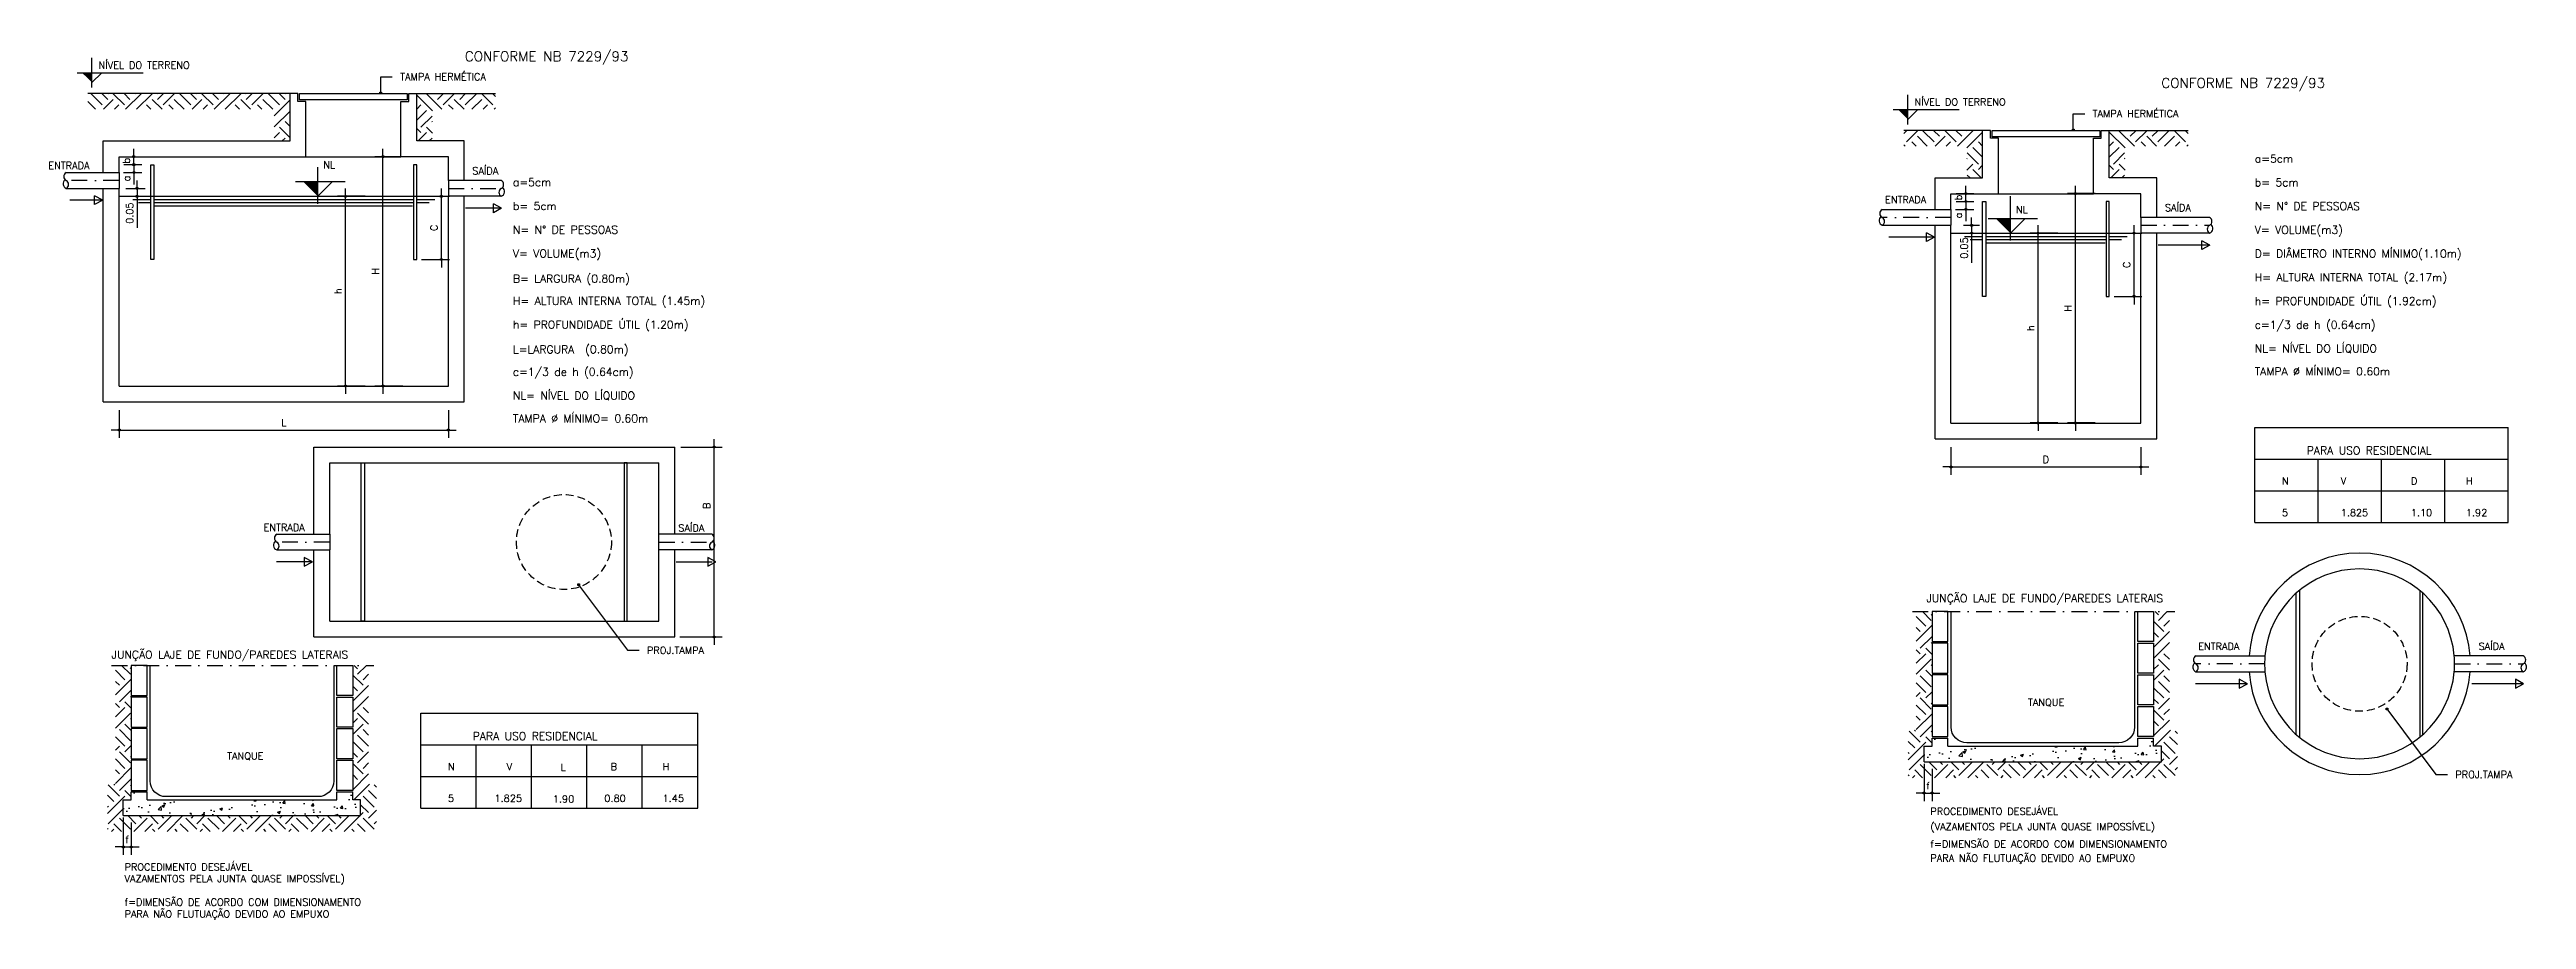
# Model space of a CAD drawing. Extents: x 181 to 3095, y 469 to 1019.
# Drawn here: x 181 to 1746, y 469 to 1019 of the extents above; entities that cross this region are included whole.
import ezdxf
from ezdxf.enums import TextEntityAlignment as Align

# ---------------------------------------------------------------- set-up
doc = ezdxf.new("R2010")
doc.units = 0
doc.header["$LTSCALE"] = 20
for name, pattern in [('ACAD_ISO02W100', [15, 12, -3]), ('DASHDOT', [1, 0.5, -0.25, 0, -0.25]), ('HIDDEN', [0.375, 0.25, -0.125])]:
    doc.linetypes.add(name, pattern=pattern)
doc.layers.get('0').update_dxf_attribs({"linetype": 'CONTINUOUS'})
doc.layers.get('DEFPOINTS').update_dxf_attribs({"linetype": 'CONTINUOUS'})
for name, color, linetype in [('COTA', 13, 'CONTINUOUS'), ('EIXOS', 252, 'DASHDOT'), ('ESPEC', 2, 'CONTINUOUS'), ('ESTRUT', 5, 'CONTINUOUS'), ('HACHURA', 13, 'CONTINUOUS'), ('LINHAS', 7, 'CONTINUOUS'), ('LINVISTA', 13, 'CONTINUOUS'), ('PROJECAO', 13, 'HIDDEN'), ('REG60-100', 7, 'CONTINUOUS'), ('VEGET', 3, 'CONTINUOUS')]:
    doc.layers.add(name, color=color, linetype=linetype)
doc.styles.add('REGUA100', font='simplex.shx')
doc.styles.add('REGUA60', font='simplex.shx')
doc.styles.add('REGUA80', font='simplex.shx')
doc.dimstyles.get("Standard").update_dxf_attribs({"dimtxt": 0.18, "dimasz": 0.18, "dimexe": 0.18, "dimexo": 0.0625, "dimgap": 0.09, "dimtad": 0, "dimtih": 1, "dimtoh": 1, "dimdec": 4, "dimzin": 0, "dimdsep": 46, "dimtxsty": 'Standard', "dimcen": 0.09, "dimadec": 0, "dimazin": 0, "dimtfac": 1, "dimtdec": 4, "dimtofl": 0, "dimtmove": 0, "dimatfit": 3, "dimfxl": 1, "dimtolj": 1, "dimtzin": 0, "dimarcsym": 0})

msp = doc.modelspace()

# ---------------------------------------------------------------- texts
at = {"layer": 'ESPEC', "style": 'REGUA60'}
for s, p in [('TAMPA HERMÉTICA', (402.368, 1001.979)), ('TAMPA HERMÉTICA', (1471.773, 978.65)), ('ENTRADA', (180.066, 945.876)), ('NL', (353.845, 946.334)), ('SAÍDA', (448.015, 942.498)), ('ENTRADA', (1340.597, 924.28)), ('NL', (1423.251, 918.004)), ('SAÍDA', (1517.42, 919.169)), ('SAÍDA', (578.186, 716.74)), ('ENTRADA', (316.036, 717.042)), ('ENTRADA', (1538.443, 641.948)), ('SAÍDA', (1715.612, 641.948)), ('PROJ.TAMPA ', (558.314, 639.406)), ('PROJ.TAMPA ', (1700.923, 560.875))]:
    msp.add_text(s, height=4.5, dxfattribs=at).set_placement(p, align=Align.MIDDLE_LEFT)
at = {"layer": 'REG60-100'}
for s, height, style, p in [('CONFORME NB 7229/93', 6.25, 'REGUA100', (443.218, 1011.782)), ('CONFORME NB 7229/93', 6.25, 'REGUA100', (1515.148, 994.93)), ('a=5cm', 5, 'REGUA80', (1574.214, 947.698)), ('a=5cm', 5, 'REGUA80', (473.626, 932.796)), ('b= 5cm', 5, 'REGUA80', (1574.214, 932.698)), ('b= 5cm', 5, 'REGUA80', (473.626, 917.796)), ('N= N%%D DE PESSOAS', 5, 'REGUA80', (473.626, 902.796)), ('V= VOLUME(m3)', 5, 'REGUA80', (1574.214, 902.698)), ('N= N%%D DE PESSOAS', 5, 'REGUA80', (1574.214, 917.698)), ('V= VOLUME(m3)', 5, 'REGUA80', (473.626, 887.796)), ('D= DIÂMETRO INTERNO MÍNIMO(1.10m)', 5, 'REGUA80', (1574.214, 887.698)), ('B= LARGURA (0.80m)', 5, 'REGUA80', (473.626, 871.859)), ('H= ALTURA INTERNA TOTAL (2.17m)', 5, 'REGUA80', (1574.214, 872.698)), ('H= ALTURA INTERNA TOTAL (1.45m)', 5, 'REGUA80', (473.626, 857.796)), ('h= PROFUNDIDADE ÚTIL (1.92cm)', 5, 'REGUA80', (1574.214, 857.698)), ('h= PROFUNDIDADE ÚTIL (1.20m)', 5, 'REGUA80', (473.626, 842.796)), ('c=1/3 de h (0.64cm)', 5, 'REGUA80', (1574.214, 842.698)), ('L=LARGURA  (0.80m)', 5, 'REGUA80', (473.626, 827.126)), ('NL= NÍVEL DO LÍQUIDO', 5, 'REGUA80', (1574.214, 827.698)), ('c=1/3 de h (0.64cm)', 5, 'REGUA80', (473.626, 812.93)), ('TAMPA %%c MÍNIMO= 0.60m', 5, 'REGUA80', (1574.214, 813.258)), ('NL= NÍVEL DO LÍQUIDO', 5, 'REGUA80', (473.626, 797.93)), ('TAMPA %%c MÍNIMO= 0.60m', 5, 'REGUA80', (473.626, 783.49)), ('PARA USO RESIDENCIAL', 5, 'REGUA80', (1607.053, 763.22)), ('N', 4.5, 'REGUA60', (1591.389, 744.19)), ('V', 4.5, 'REGUA60', (1628.51, 744.19)), ('D', 4.5, 'REGUA60', (1672.807, 744.19)), ('H', 4.5, 'REGUA60', (1707.599, 744.19)), ('5', 4.5, 'REGUA60', (1591.389, 724.19)), ('1.825', 4.5, 'REGUA60', (1628.51, 724.19)), ('1.10', 4.5, 'REGUA60', (1672.807, 724.19)), ('1.92', 4.5, 'REGUA60', (1707.599, 724.19)), ('JUNÇÃO LAJE DE FUNDO/PAREDES LATERAIS', 5, 'REGUA80', (1366.678, 669.814)), ('JUNÇÃO LAJE DE FUNDO/PAREDES LATERAIS', 5, 'REGUA80', (220.022, 634.142)), ('TANQUE', 4.5, 'REGUA60', (1430.909, 604.306)), ('PARA USO RESIDENCIAL', 5, 'REGUA80', (448.223, 582.631)), ('TANQUE', 4.5, 'REGUA60', (293.042, 570.311)), ('N', 4.5, 'REGUA60', (432.558, 563.601)), ('V', 4.5, 'REGUA60', (469.679, 563.601)), ('L', 4.5, 'REGUA60', (503.82, 563.15)), ('B', 4.5, 'REGUA60', (535.452, 563.601)), ('H', 4.5, 'REGUA60', (568.179, 563.601)), ('5', 4.5, 'REGUA60', (432.558, 543.601)), ('1.825', 4.5, 'REGUA60', (462.005, 543.601)), ('0.80', 4.5, 'REGUA60', (531.39, 543.601)), ('1.45', 4.5, 'REGUA60', (568.179, 543.601)), ('1.90', 4.5, 'REGUA60', (498.854, 543.15)), ('PROCEDIMENTO DESEJÁVEL', 4.5, 'REGUA60', (1369.233, 535.307)), ('f=DIMENSÃO DE ACORDO COM DIMENSIONAMENTO ', 4.5, 'REGUA60', (1369.233, 514.746)), ('(VAZAMENTOS PELA JUNTA QUASE IMPOSSÍVEL)', 4.5, 'REGUA60', (1369.233, 525.629)), ('PROCEDIMENTO DESEJÁVEL', 4.5, 'REGUA60', (228.208, 500.213)), ('PARA NÃO FLUTUAÇÃO DEVIDO AO EMPUXO', 4.5, 'REGUA60', (1369.233, 505.759)), ('VAZAMENTOS PELA JUNTA QUASE IMPOSSÍVEL)', 4.5, 'REGUA60', (228.208, 492.773)), ('f=DIMENSÃO DE ACORDO COM DIMENSIONAMENTO ', 4.5, 'REGUA60', (228.208, 477.952)), ('PARA NÃO FLUTUAÇÃO DEVIDO AO EMPUXO', 4.5, 'REGUA60', (228.208, 470.513))]:
    msp.add_text(s, height=height, dxfattribs=dict(at, style=style)).set_placement(p)

# ---------------------------------------------------------------- blocks, each defined once
blk = doc.blocks.new('COTAPT')
at = {"color": 0, "linetype": 'ByBlock'}
blk.add_line((0, 0), (200, 0), dxfattribs=at)
at = {"color": 6, "linetype": 'ByBlock'}
blk.add_lwpolyline([(-20, 20), (20, 20), (20, -20), (-20, -20)], close=True, dxfattribs=at)
blk = doc.blocks.new('*D14')
at = {"color": 0, "linetype": 'ByBlock'}
for p, q in [((229.2, 859), (229.2, 841.5)), ((229.2, 846.5), (437.1, 846.5)), ((437.2, 859), (437.2, 841.5))]:
    blk.add_line(p, q, dxfattribs=at)
at = {"layer": 'DEFPOINTS', "color": 0, "linetype": 'ByBlock'}
for p in [(229.2, 866.5), (437.2, 866.5), (437.2, 846.5)]:
    blk.add_point(p, dxfattribs=at)
at = {"color": 0, "linetype": 'ByBlock', "xscale": 0.025, "yscale": 0.025, "zscale": 0.025, "rotation": 180}
blk.add_blockref('COTAPT', (229.2, 846.5), dxfattribs=at)
at = {"color": 0, "linetype": 'ByBlock', "xscale": 0.025, "yscale": 0.025, "zscale": 0.025}
blk.add_blockref('COTAPT', (437.2, 846.5), dxfattribs=at)
at = {"color": 2, "linetype": 'ByBlock', "insert": (333.2, 851.2), "char_height": 4.5, "attachment_point": 5, "style": 'REGUA60'}
blk.add_mtext('\\A1;L', dxfattribs=at)
blk = doc.blocks.new('*D13')
at = {"color": 0, "linetype": 'ByBlock'}
for p, q in [((408.3, 1019.3), (390.8, 1019.3)), ((395.8, 874.3), (395.8, 1019.2)), ((408.3, 874.3), (390.8, 874.3))]:
    blk.add_line(p, q, dxfattribs=at)
at = {"layer": 'DEFPOINTS', "color": 0, "linetype": 'ByBlock'}
for p in [(395.8, 1019.3), (415.8, 1019.3), (415.8, 874.3)]:
    blk.add_point(p, dxfattribs=at)
at = {"color": 0, "linetype": 'ByBlock', "xscale": 0.025, "yscale": 0.025, "zscale": 0.025}
for p, rotation in [((395.8, 1019.3), 90), ((395.8, 874.3), 270)]:
    blk.add_blockref('COTAPT', p, dxfattribs=dict(at, rotation=rotation))
at = {"color": 2, "linetype": 'ByBlock', "insert": (391.1, 946.8), "char_height": 4.5, "attachment_point": 5, "rotation": 90, "style": 'REGUA60'}
blk.add_mtext('\\A1;H', dxfattribs=at)
blk = doc.blocks.new('*D12')
at = {"color": 0, "linetype": 'ByBlock'}
for p, q in [((384.7, 994.3), (367.2, 994.3)), ((372.2, 874.3), (372.2, 994.2)), ((384.7, 874.3), (367.2, 874.3))]:
    blk.add_line(p, q, dxfattribs=at)
at = {"layer": 'DEFPOINTS', "color": 0, "linetype": 'ByBlock'}
for p in [(372.2, 994.3), (392.2, 994.3), (392.2, 874.3)]:
    blk.add_point(p, dxfattribs=at)
at = {"color": 0, "linetype": 'ByBlock', "xscale": 0.025, "yscale": 0.025, "zscale": 0.025}
for p, rotation in [((372.2, 994.3), 90), ((372.2, 874.3), 270)]:
    blk.add_blockref('COTAPT', p, dxfattribs=dict(at, rotation=rotation))
at = {"color": 2, "linetype": 'ByBlock', "insert": (367.5, 934.3), "char_height": 4.5, "attachment_point": 5, "rotation": 90, "style": 'REGUA60'}
blk.add_mtext('\\A1;h', dxfattribs=at)
blk = doc.blocks.new('*D11')
at = {"color": 0, "linetype": 'ByBlock'}
for p, q in [((229.4, 999.3), (241.5, 999.3)), ((236.5, 999.2), (236.5, 994.3)), ((236.5, 994.3), (236.5, 974.3)), ((237.1, 994.3), (241.5, 994.3))]:
    blk.add_line(p, q, dxfattribs=at)
at = {"layer": 'DEFPOINTS', "color": 0, "linetype": 'ByBlock'}
for p in [(221.9, 999.3), (229.6, 994.3), (236.5, 999.3)]:
    blk.add_point(p, dxfattribs=at)
at = {"color": 0, "linetype": 'ByBlock', "xscale": 0.025, "yscale": 0.025, "zscale": 0.025}
for p, rotation in [((236.5, 999.3), 90), ((236.5, 994.3), 270)]:
    blk.add_blockref('COTAPT', p, dxfattribs=dict(at, rotation=rotation))
at = {"color": 2, "linetype": 'ByBlock', "insert": (231.8, 983.6), "char_height": 4.5, "attachment_point": 5, "rotation": 90, "style": 'REGUA60'}
blk.add_mtext('\\A1;0.05', dxfattribs=at)
blk = doc.blocks.new('*D10')
at = {"color": 0, "linetype": 'ByBlock'}
for p, q in [((420.3, 994.3), (437.8, 994.3)), ((432.8, 954.3), (432.8, 994.2)), ((420.3, 954.3), (437.8, 954.3))]:
    blk.add_line(p, q, dxfattribs=at)
at = {"layer": 'DEFPOINTS', "color": 0, "linetype": 'ByBlock'}
for p in [(412.8, 994.3), (432.8, 994.3), (412.8, 954.3)]:
    blk.add_point(p, dxfattribs=at)
at = {"color": 0, "linetype": 'ByBlock', "xscale": 0.025, "yscale": 0.025, "zscale": 0.025}
for p, rotation in [((432.8, 994.3), 90), ((432.8, 954.3), 270)]:
    blk.add_blockref('COTAPT', p, dxfattribs=dict(at, rotation=rotation))
at = {"color": 2, "linetype": 'ByBlock', "insert": (428.1, 974.3), "char_height": 4.5, "attachment_point": 5, "rotation": 90, "style": 'REGUA60'}
blk.add_mtext('\\A1;C', dxfattribs=at)
blk = doc.blocks.new('NIVELCR')
at = {"linetype": 'ByBlock'}
for p, q in [((-3.75, 2.5), (12.92, 2.5)), ((0, -1.25), (0, 6.25)), ((0, 0), (2.5, 2.5))]:
    blk.add_line(p, q, dxfattribs=at)
blk.add_solid([(-2.5, 2.5), (0, 0), (0, 2.5)], dxfattribs=at)
at = {"color": 0, "linetype": 'ByBlock', "style": 'REGUA60', "width": 1.4}
blk.add_attdef('COTANIVEL', (1.66, 3.51), '', height=1.5, dxfattribs=at)
blk = doc.blocks.new('INDPONTO')
at = {"color": 4, "linetype": 'ByBlock'}
blk.add_lwpolyline([(-0.2, 0.2), (0.2, 0.2), (0.2, -0.2), (-0.2, -0.2)], close=True, dxfattribs=at)
blk = doc.blocks.new('*D15')
at = {"color": 0, "linetype": 'ByBlock'}
for p, q in [((227.4, 539.4), (227.4, 515.9)), ((232.4, 536.3), (232.4, 515.9)), ((227.4, 520.9), (232.4, 520.9))]:
    blk.add_line(p, q, dxfattribs=at)
at = {"layer": 'DEFPOINTS', "color": 0, "linetype": 'ByBlock'}
for p in [(227.4, 546.9), (232.4, 543.8), (232.4, 520.9)]:
    blk.add_point(p, dxfattribs=at)
at = {"color": 0, "linetype": 'ByBlock', "xscale": 0.025, "yscale": 0.025, "zscale": 0.025, "rotation": 180}
blk.add_blockref('COTAPT', (227.4, 520.9), dxfattribs=at)
at = {"color": 0, "linetype": 'ByBlock', "xscale": 0.025, "yscale": 0.025, "zscale": 0.025}
blk.add_blockref('COTAPT', (232.4, 520.9), dxfattribs=at)
at = {"color": 2, "linetype": 'ByBlock', "insert": (229.9, 525.6), "char_height": 4.5, "attachment_point": 5, "style": 'REGUA60'}
blk.add_mtext('\\A1;f', dxfattribs=at)
blk = doc.blocks.new('*D16')
at = {"color": 0, "linetype": 'ByBlock'}
for p, q in [((451, 798.2), (477.1, 798.2)), ((472.1, 678.2), (472.1, 798.1)), ((450.4, 678.2), (477.1, 678.2))]:
    blk.add_line(p, q, dxfattribs=at)
at = {"layer": 'DEFPOINTS', "color": 0, "linetype": 'ByBlock'}
for p in [(443.5, 798.2), (472.1, 798.2), (442.9, 678.2)]:
    blk.add_point(p, dxfattribs=at)
at = {"color": 0, "linetype": 'ByBlock', "xscale": 0.025, "yscale": 0.025, "zscale": 0.025}
for p, rotation in [((472.1, 798.2), 90), ((472.1, 678.2), 270)]:
    blk.add_blockref('COTAPT', p, dxfattribs=dict(at, rotation=rotation))
at = {"color": 2, "linetype": 'ByBlock', "insert": (467.4, 761.1), "char_height": 4.5, "attachment_point": 5, "rotation": 90, "style": 'REGUA60'}
blk.add_mtext('\\A1;B', dxfattribs=at)
blk = doc.blocks.new('*D17')
at = {"color": 0, "linetype": 'ByBlock'}
for p, q in [((230.8, 1009.3), (242.3, 1009.3)), ((231, 1014.3), (242.3, 1014.3)), ((237.3, 1014.2), (237.3, 1009.3)), ((237.3, 1009.3), (237.3, 1001.8))]:
    blk.add_line(p, q, dxfattribs=at)
at = {"layer": 'DEFPOINTS', "color": 0, "linetype": 'ByBlock'}
for p in [(223.3, 1009.3), (223.5, 1014.3), (237.3, 1014.3)]:
    blk.add_point(p, dxfattribs=at)
at = {"color": 0, "linetype": 'ByBlock', "xscale": 0.025, "yscale": 0.025, "zscale": 0.025}
for p, rotation in [((237.3, 1014.3), 90), ((237.3, 1009.3), 270)]:
    blk.add_blockref('COTAPT', p, dxfattribs=dict(at, rotation=rotation))
at = {"color": 2, "linetype": 'ByBlock', "insert": (232.6, 1005.5), "char_height": 4.5, "attachment_point": 5, "rotation": 90, "style": 'REGUA60'}
blk.add_mtext('\\A1;a', dxfattribs=at)
blk = doc.blocks.new('*D18')
at = {"color": 0, "linetype": 'ByBlock'}
for p, q in [((226.9, 1019.3), (238.1, 1019.3)), ((233.1, 1014.3), (233.1, 1019.2)), ((226.9, 1014.3), (238.1, 1014.3))]:
    blk.add_line(p, q, dxfattribs=at)
at = {"layer": 'DEFPOINTS', "color": 0, "linetype": 'ByBlock'}
for p in [(219.4, 1019.3), (233.1, 1019.3), (219.4, 1014.3)]:
    blk.add_point(p, dxfattribs=at)
at = {"color": 0, "linetype": 'ByBlock', "xscale": 0.025, "yscale": 0.025, "zscale": 0.025}
for p, rotation in [((233.1, 1019.3), 90), ((233.1, 1014.3), 270)]:
    blk.add_blockref('COTAPT', p, dxfattribs=dict(at, rotation=rotation))
at = {"color": 2, "linetype": 'ByBlock', "insert": (228.4, 1016.8), "char_height": 4.5, "attachment_point": 5, "rotation": 90, "style": 'REGUA60'}
blk.add_mtext('\\A1;b', dxfattribs=at)
blk = doc.blocks.new('*D3')
at = {"color": 0, "linetype": 'ByBlock'}
for p, q in [((1484.1, 1024.1), (1501.6, 1024.1)), ((1496.6, 984.1), (1496.6, 1024)), ((1484.1, 984.1), (1501.6, 984.1))]:
    blk.add_line(p, q, dxfattribs=at)
at = {"layer": 'DEFPOINTS', "color": 0, "linetype": 'ByBlock'}
for p in [(1476.6, 1024.1), (1496.6, 1024.1), (1476.6, 984.1)]:
    blk.add_point(p, dxfattribs=at)
at = {"color": 0, "linetype": 'ByBlock', "xscale": 0.025, "yscale": 0.025, "zscale": 0.025}
for p, rotation in [((1496.6, 1024.1), 90), ((1496.6, 984.1), 270)]:
    blk.add_blockref('COTAPT', p, dxfattribs=dict(at, rotation=rotation))
at = {"color": 2, "linetype": 'ByBlock', "insert": (1491.9, 1004.1), "char_height": 4.5, "attachment_point": 5, "rotation": 90, "style": 'REGUA60'}
blk.add_mtext('\\A1;C', dxfattribs=at)
blk = doc.blocks.new('*D4')
at = {"color": 0, "linetype": 'ByBlock'}
for p, q in [((1383, 1039.1), (1394.5, 1039.1)), ((1383.3, 1044.1), (1394.5, 1044.1)), ((1389.5, 1044), (1389.5, 1039.1)), ((1389.5, 1039.1), (1389.5, 1031.6))]:
    blk.add_line(p, q, dxfattribs=at)
at = {"layer": 'DEFPOINTS', "color": 0, "linetype": 'ByBlock'}
for p in [(1375.5, 1039.1), (1375.8, 1044.1), (1389.5, 1044.1)]:
    blk.add_point(p, dxfattribs=at)
at = {"color": 0, "linetype": 'ByBlock', "xscale": 0.025, "yscale": 0.025, "zscale": 0.025}
for p, rotation in [((1389.5, 1044.1), 90), ((1389.5, 1039.1), 270)]:
    blk.add_blockref('COTAPT', p, dxfattribs=dict(at, rotation=rotation))
at = {"color": 2, "linetype": 'ByBlock', "insert": (1384.8, 1035.3), "char_height": 4.5, "attachment_point": 5, "rotation": 90, "style": 'REGUA60'}
blk.add_mtext('\\A1;a', dxfattribs=at)
blk = doc.blocks.new('*D5')
at = {"color": 0, "linetype": 'ByBlock'}
for p, q in [((1378.7, 1049.1), (1389.9, 1049.1)), ((1384.9, 1044.1), (1384.9, 1049)), ((1378.7, 1044.1), (1389.9, 1044.1))]:
    blk.add_line(p, q, dxfattribs=at)
at = {"layer": 'DEFPOINTS', "color": 0, "linetype": 'ByBlock'}
for p in [(1371.2, 1049.1), (1384.9, 1049.1), (1371.2, 1044.1)]:
    blk.add_point(p, dxfattribs=at)
at = {"color": 0, "linetype": 'ByBlock', "xscale": 0.025, "yscale": 0.025, "zscale": 0.025}
for p, rotation in [((1384.9, 1049.1), 90), ((1384.9, 1044.1), 270)]:
    blk.add_blockref('COTAPT', p, dxfattribs=dict(at, rotation=rotation))
at = {"color": 2, "linetype": 'ByBlock', "insert": (1380.2, 1046.6), "char_height": 4.5, "attachment_point": 5, "rotation": 90, "style": 'REGUA60'}
blk.add_mtext('\\A1;b', dxfattribs=at)
blk = doc.blocks.new('*D6')
at = {"color": 0, "linetype": 'ByBlock'}
for p, q in [((1384.6, 1029.1), (1394.8, 1029.1)), ((1389.8, 1029), (1389.8, 1024.1)), ((1389.8, 1024.1), (1389.8, 1005.4)), ((1392.3, 1024.1), (1394.8, 1024.1))]:
    blk.add_line(p, q, dxfattribs=at)
at = {"layer": 'DEFPOINTS', "color": 0, "linetype": 'ByBlock'}
for p in [(1377.1, 1029.1), (1384.8, 1024.1), (1389.8, 1029.1)]:
    blk.add_point(p, dxfattribs=at)
at = {"color": 0, "linetype": 'ByBlock', "xscale": 0.025, "yscale": 0.025, "zscale": 0.025}
for p, rotation in [((1389.8, 1029.1), 90), ((1389.8, 1024.1), 270)]:
    blk.add_blockref('COTAPT', p, dxfattribs=dict(at, rotation=rotation))
at = {"color": 2, "linetype": 'ByBlock', "insert": (1385.1, 1014.7), "char_height": 4.5, "attachment_point": 5, "rotation": 90, "style": 'REGUA60'}
blk.add_mtext('\\A1;0.05', dxfattribs=at)
blk = doc.blocks.new('*D7')
at = {"color": 0, "linetype": 'ByBlock'}
for p, q in [((1448.5, 1024.1), (1431, 1024.1)), ((1436, 904.1), (1436, 1024)), ((1448.5, 904.1), (1431, 904.1))]:
    blk.add_line(p, q, dxfattribs=at)
at = {"layer": 'DEFPOINTS', "color": 0, "linetype": 'ByBlock'}
for p in [(1436, 1024.1), (1456, 1024.1), (1456, 904.1)]:
    blk.add_point(p, dxfattribs=at)
at = {"color": 0, "linetype": 'ByBlock', "xscale": 0.025, "yscale": 0.025, "zscale": 0.025}
for p, rotation in [((1436, 1024.1), 90), ((1436, 904.1), 270)]:
    blk.add_blockref('COTAPT', p, dxfattribs=dict(at, rotation=rotation))
at = {"color": 2, "linetype": 'ByBlock', "insert": (1431.3, 964.1), "char_height": 4.5, "attachment_point": 5, "rotation": 90, "style": 'REGUA60'}
blk.add_mtext('\\A1;h', dxfattribs=at)
blk = doc.blocks.new('*D8')
at = {"color": 0, "linetype": 'ByBlock'}
for p, q in [((1472.1, 1049.1), (1454.6, 1049.1)), ((1459.6, 904.1), (1459.6, 1049)), ((1472.1, 904.1), (1454.6, 904.1))]:
    blk.add_line(p, q, dxfattribs=at)
at = {"layer": 'DEFPOINTS', "color": 0, "linetype": 'ByBlock'}
for p in [(1459.6, 1049.1), (1479.6, 1049.1), (1479.6, 904.1)]:
    blk.add_point(p, dxfattribs=at)
at = {"color": 0, "linetype": 'ByBlock', "xscale": 0.025, "yscale": 0.025, "zscale": 0.025}
for p, rotation in [((1459.6, 1049.1), 90), ((1459.6, 904.1), 270)]:
    blk.add_blockref('COTAPT', p, dxfattribs=dict(at, rotation=rotation))
at = {"color": 2, "linetype": 'ByBlock', "insert": (1454.9, 976.6), "char_height": 4.5, "attachment_point": 5, "rotation": 90, "style": 'REGUA60'}
blk.add_mtext('\\A1;H', dxfattribs=at)
blk = doc.blocks.new('*D9')
at = {"color": 0, "linetype": 'ByBlock'}
for p, q in [((1380.9, 888.8), (1380.9, 871.3)), ((1500.9, 888.8), (1500.9, 871.3)), ((1381, 876.3), (1500.9, 876.3))]:
    blk.add_line(p, q, dxfattribs=at)
at = {"layer": 'DEFPOINTS', "color": 0, "linetype": 'ByBlock'}
for p in [(1380.9, 896.3), (1500.9, 896.3), (1500.9, 876.3)]:
    blk.add_point(p, dxfattribs=at)
at = {"color": 0, "linetype": 'ByBlock', "xscale": 0.025, "yscale": 0.025, "zscale": 0.025, "rotation": 180}
blk.add_blockref('COTAPT', (1380.9, 876.3), dxfattribs=at)
at = {"color": 0, "linetype": 'ByBlock', "xscale": 0.025, "yscale": 0.025, "zscale": 0.025}
blk.add_blockref('COTAPT', (1500.9, 876.3), dxfattribs=at)
at = {"color": 2, "linetype": 'ByBlock', "insert": (1440.9, 881), "char_height": 4.5, "attachment_point": 5, "style": 'REGUA60'}
blk.add_mtext('\\A1;D', dxfattribs=at)
blk = doc.blocks.new('*D19')
at = {"color": 0, "linetype": 'ByBlock'}
for p, q in [((227.4, 539.4), (227.4, 515.9)), ((232.4, 536.3), (232.4, 515.9)), ((227.4, 520.9), (232.4, 520.9))]:
    blk.add_line(p, q, dxfattribs=at)
at = {"layer": 'DEFPOINTS', "color": 0, "linetype": 'ByBlock'}
for p in [(227.4, 546.9), (232.4, 543.8), (232.4, 520.9)]:
    blk.add_point(p, dxfattribs=at)
at = {"color": 0, "linetype": 'ByBlock', "xscale": 0.025, "yscale": 0.025, "zscale": 0.025, "rotation": 180}
blk.add_blockref('COTAPT', (227.4, 520.9), dxfattribs=at)
at = {"color": 0, "linetype": 'ByBlock', "xscale": 0.025, "yscale": 0.025, "zscale": 0.025}
blk.add_blockref('COTAPT', (232.4, 520.9), dxfattribs=at)
at = {"color": 2, "linetype": 'ByBlock', "insert": (229.9, 525.6), "char_height": 4.5, "attachment_point": 5, "style": 'REGUA60'}
blk.add_mtext('\\A1;f', dxfattribs=at)

# ---------------------------------------------------------------- dimensions: what is measured, and where the dimension line sits
at = {"layer": 'COTA'}
for base, p1, p2, angle, text, picture, middle, set_off in [((234.113, 951.404), (220.341, 946.404), (220.341, 951.404), 90, 'b', '*D18', (234.113, 948.904), (0.964, -67.848)), ((234.113, 946.404), (220.116, 941.404), (220.341, 946.404), 90, 'a', '*D17', (234.113, 937.643), (-3.142, -67.848)), ((236.208, 931.404), (229.258, 926.404), (221.583, 931.404), 90, '0.05', '*D11', (236.208, 915.766), (-0.323, -67.848)), ((1391.688, 923.074), (1377.691, 918.074), (1377.916, 923.074), 90, 'a', '*D4', (1391.688, 914.314), (2.143, -120.988)), ((1391.688, 928.074), (1377.916, 923.074), (1377.916, 928.074), 90, 'b', '*D5', (1391.688, 925.574), (6.758, -120.988)), ((1395.332, 908.074), (1390.257, 903.074), (1382.582, 908.074), 90, '0.05', '*D6', (1395.332, 893.742), (5.482, -120.988)), ((600.84, 767.843), (571.64, 647.843), (572.161, 767.843), 270, 'B', '*D16', (600.84, 730.799), (128.69, -30.315))]:
    dim = msp.add_linear_dim(base=base, p1=p1, p2=p2, angle=angle, text=text, dimstyle='Standard', override={"dimscale": 2.5, "dimtxt": 1.8, "dimasz": 0.01, "dimexe": 2, "dimexo": 3, "dimgap": 0.98, "dimtad": 1, "dimtih": 0, "dimtoh": 0, "dimdec": 2, "dimrnd": 0.5, "dimzin": 8, "dimlunit": 6, "dimtxsty": 'REGUA60', "dimblk": 'COTAPT', "dimcen": 4, "dimdle": 4, "dimclrt": 2, "dimaunit": 1}, dxfattribs=at)
    dim.commit()
    dim.dimension.update_dxf_attribs({"geometry": picture, "text_midpoint": middle, "dimtype": 160, "insert": set_off})
for base, p1, p2, text, picture, middle, set_off in [((391.494, 951.404), (411.494, 806.404), (411.494, 951.404), 'H', '*D13', (386.794, 878.904), (-4.338, -67.848)), ((367.892, 926.404), (387.892, 806.404), (387.892, 926.404), 'h', '*D12', (363.192, 866.404), (-4.338, -67.848)), ((428.456, 926.404), (408.456, 886.404), (408.456, 926.404), 'C', '*D10', (423.756, 906.404), (-4.338, -67.848)), ((1460.899, 928.074), (1480.899, 783.074), (1480.899, 928.074), 'H', '*D8', (1456.199, 855.574), (1.287, -120.988)), ((1437.297, 903.074), (1457.297, 783.074), (1457.297, 903.074), 'h', '*D7', (1432.597, 843.074), (1.287, -120.988)), ((1497.862, 903.074), (1477.862, 863.074), (1477.862, 903.074), 'C', '*D3', (1493.162, 883.074), (1.287, -120.988))]:
    dim = msp.add_linear_dim(base=base, p1=p1, p2=p2, angle=90, text=text, dimstyle='Standard', override={"dimscale": 2.5, "dimtxt": 1.8, "dimasz": 0.01, "dimexe": 2, "dimexo": 3, "dimgap": 0.98, "dimtad": 1, "dimtih": 0, "dimtoh": 0, "dimdec": 2, "dimrnd": 0.5, "dimzin": 8, "dimlunit": 6, "dimtxsty": 'REGUA60', "dimblk": 'COTAPT', "dimcen": 4, "dimdle": 4, "dimclrt": 2, "dimaunit": 1}, dxfattribs=at)
    dim.commit()
    dim.dimension.update_dxf_attribs({"geometry": picture, "text_midpoint": middle, "insert": set_off})
for base, p1, p2, text, picture, middle, set_off in [((432.814, 778.605), (224.814, 798.605), (432.814, 798.605), 'L', '*D14', (328.814, 783.305), (-4.338, -67.848)), ((1502.22, 755.276), (1382.22, 775.276), (1502.22, 775.276), 'D', '*D9', (1442.22, 759.976), (1.287, -120.988))]:
    dim = msp.add_linear_dim(base=base, p1=p1, p2=p2, text=text, dimstyle='Standard', override={"dimscale": 2.5, "dimtxt": 1.8, "dimasz": 0.01, "dimexe": 2, "dimexo": 3, "dimgap": 0.98, "dimtad": 1, "dimtih": 0, "dimtoh": 0, "dimdec": 2, "dimrnd": 0.5, "dimzin": 8, "dimlunit": 6, "dimtxsty": 'REGUA60', "dimblk": 'COTAPT', "dimcen": 4, "dimdle": 4, "dimclrt": 2, "dimaunit": 1}, dxfattribs=at)
    dim.commit()
    dim.dimension.update_dxf_attribs({"geometry": picture, "text_midpoint": middle, "insert": set_off})
for base, p1, p2, picture, middle, set_off in [((1370.286, 549.093), (1365.286, 575.079), (1370.286, 571.992), '*D19', (1367.786, 549.093), (1137.867, 28.221)), ((232.419, 515.097), (227.419, 541.084), (232.419, 537.996), '*D15', (229.919, 515.097), (0, -5.774))]:
    dim = msp.add_linear_dim(base=base, p1=p1, p2=p2, text='f', dimstyle='Standard', override={"dimscale": 2.5, "dimtxt": 1.8, "dimasz": 0.01, "dimexe": 2, "dimexo": 3, "dimgap": 0.98, "dimtad": 1, "dimtih": 0, "dimtoh": 0, "dimdec": 2, "dimrnd": 0.5, "dimzin": 8, "dimlunit": 6, "dimtxsty": 'REGUA60', "dimblk": 'COTAPT', "dimcen": 4, "dimdle": 4, "dimclrt": 2, "dimaunit": 1}, dxfattribs=at)
    dim.commit()
    dim.dimension.update_dxf_attribs({"geometry": picture, "text_midpoint": middle, "dimtype": 160, "insert": set_off})

# ---------------------------------------------------------------- hatches: boundary and pattern name
at = {"layer": 'HACHURA'}
h = msp.add_hatch(dxfattribs=at)
h.set_pattern_fill('SOLO2', color=256, scale=35, style=0)
h.set_pattern_definition([(45, (-905.88, -69.348), (7, 21), [19.799, -19.799]), (45, (-902.38, -72.848), (7, 21), [19.799, -19.799]), (315, (-898.88, -72.848), (21, 7), [9.8995, -9.8995]), (315, (-895.38, -69.348), (21, 7), [9.8995, -9.8995]), (315, (-891.88, -65.848), (21, 7), [9.8995, -9.8995]), (315, (-888.38, -62.348), (21, 7), [9.8995, -9.8995])])
h.paths.add_polyline_path([(204.954, 991.404), (204.954, 981.404), (322.814, 981.404), (322.814, 961.404), (332.814, 961.404), (332.814, 991.404)])
h = msp.add_hatch(dxfattribs=at)
h.set_pattern_fill('SOLO2', color=256, scale=35, style=0)
h.set_pattern_definition([(135, (1563.509, -69.348), (-7, 21), [19.799, -19.799]), (135, (1560.009, -72.848), (-7, 21), [19.799, -19.799]), (225, (1556.509, -72.848), (-21, 7), [9.8995, -9.8995]), (225, (1553.009, -69.348), (-21, 7), [9.8995, -9.8995]), (225, (1549.509, -65.848), (-21, 7), [9.8995, -9.8995]), (225, (1546.009, -62.348), (-21, 7), [9.8995, -9.8995])])
h.paths.add_polyline_path([(412.814, 991.404), (412.814, 961.404), (422.814, 961.404), (422.814, 981.404), (462.675, 981.404), (462.675, 991.404)])
h = msp.add_hatch(dxfattribs=at)
h.set_pattern_fill('SOLO2', color=256, scale=35, style=0)
h.set_pattern_definition([(45, (251.526, -92.677), (7, 21), [19.799, -19.799]), (45, (255.026, -96.177), (7, 21), [19.799, -19.799]), (315, (258.526, -96.177), (21, 7), [9.8995, -9.8995]), (315, (262.026, -92.677), (21, 7), [9.8995, -9.8995]), (315, (265.526, -89.177), (21, 7), [9.8995, -9.8995]), (315, (269.026, -85.677), (21, 7), [9.8995, -9.8995])])
h.paths.add_polyline_path([(1352.36, 968.074), (1352.36, 958.074), (1392.22, 958.074), (1392.22, 938.074), (1402.22, 938.074), (1402.22, 968.074)])
h = msp.add_hatch(dxfattribs=at)
h.set_pattern_fill('SOLO2', color=256, scale=35, style=0)
h.set_pattern_definition([(135, (2632.914, -92.677), (-7, 21), [19.799, -19.799]), (135, (2629.414, -96.177), (-7, 21), [19.799, -19.799]), (225, (2625.914, -96.177), (-21, 7), [9.8995, -9.8995]), (225, (2622.414, -92.677), (-21, 7), [9.8995, -9.8995]), (225, (2618.914, -89.177), (-21, 7), [9.8995, -9.8995]), (225, (2615.414, -85.677), (-21, 7), [9.8995, -9.8995])])
h.paths.add_polyline_path([(1482.22, 968.074), (1482.22, 938.074), (1492.22, 938.074), (1492.22, 958.074), (1532.08, 958.074), (1532.08, 968.074)])
h = msp.add_hatch(dxfattribs=at)
h.set_pattern_fill('SOLO2,_O', color=256, scale=35)
h.set_pattern_definition([(45, (-334.706, 42.244), (7, 21), [19.79899, -19.79899]), (45, (-331.206, 38.744), (7, 21), [19.79899, -19.79899]), (315, (-327.706, 38.744), (21, 7), [9.8995, -9.8995]), (315, (-324.206, 42.244), (21, 7), [9.8995, -9.8995]), (315, (-320.706, 45.744), (21, 7), [9.8995, -9.8995]), (315, (-317.206, 49.244), (21, 7), [9.8995, -9.8995])])
h.paths.add_polyline_path([(1370.286, 663.874), (1360.286, 663.874), (1360.286, 588.874), (1355.286, 588.874), (1355.286, 558.874), (1440.286, 558.874), (1440.286, 568.874), (1365.286, 568.874), (1365.286, 578.874), (1370.286, 578.874)])
h.paths.add_polyline_path([(1525.286, 588.874), (1520.286, 588.874), (1520.286, 663.874), (1510.286, 663.874), (1510.286, 644.874), (1510.286, 578.874), (1515.286, 578.874), (1515.286, 568.874), (1440.286, 568.874), (1440.286, 558.874), (1525.286, 558.874)])
h = msp.add_hatch(dxfattribs=at)
h.set_pattern_fill('SOLO2,_O', color=256, scale=35)
h.set_pattern_definition([(45, (-1472.573, 8.249), (7, 21), [19.79899, -19.79899]), (45, (-1469.073, 4.749), (7, 21), [19.79899, -19.79899]), (315, (-1465.573, 4.749), (21, 7), [9.8995, -9.8995]), (315, (-1462.073, 8.249), (21, 7), [9.8995, -9.8995]), (315, (-1458.573, 11.749), (21, 7), [9.8995, -9.8995]), (315, (-1455.073, 15.249), (21, 7), [9.8995, -9.8995])])
h.paths.add_polyline_path([(232.419, 629.878), (222.419, 629.878), (222.419, 554.878), (217.419, 554.878), (217.419, 524.878), (302.419, 524.878), (302.419, 534.878), (227.419, 534.878), (227.419, 544.878), (232.419, 544.878)])
h.paths.add_polyline_path([(387.419, 554.878), (382.419, 554.878), (382.419, 629.878), (372.419, 629.878), (372.419, 610.878), (372.419, 544.878), (377.419, 544.878), (377.419, 534.878), (302.419, 534.878), (302.419, 524.878), (387.419, 524.878)])
h = msp.add_hatch(dxfattribs=at)
h.set_pattern_fill('AR-CONC,_O', color=256, scale=0.1)
h.set_pattern_definition([(50, (-334.706, 38.744), (18.21847, -1.59391), [1.905, -20.955]), (355, (-334.706, 38.744), (-3.52428, 19.10566), [1.524, -16.764]), (100.451, (-333.188, 38.612), (14.69425, 17.51167), [1.619, -17.809]), (46.1842, (-334.706, 43.824), (27.1079, -4.20423), [2.8575, -31.4325]), (96.6356, (-332.447, 43.474), (23.74042, 24.74256), [2.4285, -26.7135]), (351.184, (-334.706, 43.824), (23.74046, 24.7425), [2.286, -25.146]), (21, (-332.166, 42.554), (15.16149, -10.22655), [1.905, -20.955]), (326, (-332.166, 42.554), (6.1802, 18.4188), [1.524, -16.764]), (71.4514, (-330.902, 41.702), (21.34165, 8.19229), [1.619, -17.809]), (37.5, (-334.706, 38.7444), (0.30886, 8.455504), [0, -16.5608, 0, -17.018, 0, -16.8275]), (7.5, (-334.706, 38.744), (6.681966, 10.018057), [0, -9.7028, 0, -16.1798, 0, -6.4135]), (327.5, (-340.37, 38.7444), (13.55906, -0.572874), [0, -6.35, 0, -19.812, 0, -26.289]), (317.5, (-342.91, 38.744), (14.81292, 2.54265), [0, -8.255, 0, -13.1572, 0, -18.669])])
h.paths.add_polyline_path([(1380.286, 578.874), (1380.286, 583.874), (1370.286, 583.874), (1370.286, 578.874), (1365.286, 578.874), (1365.286, 568.874), (1515.286, 568.874), (1515.286, 578.874), (1510.286, 578.874), (1510.286, 583.874), (1500.286, 583.874), (1500.286, 578.874)])
h = msp.add_hatch(dxfattribs=at)
h.set_pattern_fill('AR-CONC,_O', color=256, scale=0.1)
h.set_pattern_definition([(50, (-1472.573, 4.749), (18.21847, -1.59391), [1.905, -20.955]), (355, (-1472.573, 4.749), (-3.52428, 19.10566), [1.524, -16.764]), (100.451, (-1471.055, 4.616), (14.69425, 17.51167), [1.619, -17.809]), (46.1842, (-1472.573, 9.83), (27.1079, -4.20423), [2.8575, -31.4325]), (96.6356, (-1470.314, 9.479), (23.74042, 24.74256), [2.4285, -26.7135]), (351.184, (-1472.573, 9.83), (23.74046, 24.7425), [2.286, -25.146]), (21, (-1470.033, 8.559), (15.16149, -10.22655), [1.905, -20.955]), (326, (-1470.033, 8.559), (6.1802, 18.4188), [1.524, -16.764]), (71.4514, (-1468.77, 7.707), (21.34165, 8.19229), [1.619, -17.809]), (37.5, (-1472.573, 4.749), (0.30886, 8.455504), [0, -16.5608, 0, -17.018, 0, -16.8275]), (7.5, (-1472.573, 4.749), (6.681966, 10.018057), [0, -9.7028, 0, -16.1798, 0, -6.4135]), (327.5, (-1478.237, 4.749), (13.55906, -0.572874), [0, -6.35, 0, -19.812, 0, -26.289]), (317.5, (-1480.777, 4.749), (14.81292, 2.54265), [0, -8.255, 0, -13.1572, 0, -18.669])])
h.paths.add_polyline_path([(242.419, 544.878), (242.419, 549.878), (232.419, 549.878), (232.419, 544.878), (227.419, 544.878), (227.419, 534.878), (377.419, 534.878), (377.419, 544.878), (372.419, 544.878), (372.419, 549.878), (362.419, 549.878), (362.419, 544.878)])

# ---------------------------------------------------------------- linework, layer by layer
for p, q in [((191.365, 941.404), (224.814, 941.404)), ((191.365, 931.404), (224.814, 931.404)), ((466.264, 936.404), (432.814, 936.404)), ((466.264, 926.404), (432.814, 926.404)), ((1338.771, 918.074), (1382.22, 918.074)), ((1338.771, 908.074), (1382.22, 908.074)), ((1545.669, 913.074), (1502.22, 913.074)), ((1545.669, 903.074), (1502.22, 903.074)), ((324.393, 712.843), (357.842, 712.843)), ((357.842, 712.843), (357.842, 702.843)), ((565.634, 712.843), (565.634, 702.843)), ((599.291, 712.843), (565.842, 712.843)), ((324.393, 702.843), (357.842, 702.843)), ((599.291, 702.843), (565.842, 702.843)), ((1536.962, 635.854), (1580.411, 635.854)), ((1743.86, 635.854), (1700.411, 635.854)), ((1536.962, 625.854), (1580.411, 625.854)), ((1743.86, 625.854), (1700.411, 625.854))]:
    msp.add_line(p, q)
at = {"linetype": 'ByBlock'}
for p, q in [((350.35, 921.716), (350.35, 944.841)), ((336.288, 935.779), (367.538, 935.779)), ((350.35, 926.404), (359.725, 935.779)), ((1419.756, 898.387), (1419.756, 926.512)), ((1405.693, 912.449), (1436.943, 912.449)), ((1419.756, 903.074), (1429.131, 912.449))]:
    msp.add_line(p, q, dxfattribs=at)
at = {"color": 4, "linetype": 'ByBlock'}
for p, q in [((214.514, 923.963), (209.333, 926.745)), ((209.333, 921.181), (209.333, 926.745)), ((214.514, 923.963), (209.333, 921.181)), ((461.265, 916.07), (461.265, 921.634)), ((466.446, 918.852), (461.265, 921.634)), ((466.446, 918.852), (461.265, 916.07)), ((1371.92, 900.634), (1366.739, 903.416)), ((1366.739, 897.852), (1366.739, 903.416)), ((1371.92, 900.634), (1366.739, 897.852)), ((1545.851, 895.523), (1540.67, 898.305)), ((1540.67, 892.74), (1540.67, 898.305)), ((1545.851, 895.523), (1540.67, 892.74))]:
    msp.add_line(p, q, dxfattribs=at)
for points in [[(341.785, 692.509), (346.966, 695.292), (341.785, 698.074)], [(596.715, 692.509), (601.896, 695.292), (596.715, 698.074)], [(1564.353, 615.52), (1569.535, 618.302), (1564.353, 621.084)], [(1738.862, 615.52), (1744.043, 618.302), (1738.862, 621.084)]]:
    msp.add_lwpolyline(points, close=True, dxfattribs=at)
for centre, radius, start, end in [((192.699, 938.904), 2.833, 118.072487, 241.927513), ((192.615, 934.404), 3.25, 127.763702, 247.380135), ((190.032, 933.904), 2.833, 298.072487, 61.927513), ((467.597, 928.904), 2.833, 118.072487, 241.927513), ((464.93, 933.904), 2.833, 298.072487, 61.927513), ((465.014, 929.404), 3.25, 292.619865, 52.236298), ((1340.021, 911.074), 3.25, 127.763702, 247.380135), ((1340.104, 915.574), 2.833, 118.072487, 241.927513), ((1337.437, 910.574), 2.833, 298.072487, 61.927513), ((1547.003, 905.574), 2.833, 118.072487, 241.927513), ((1544.336, 910.574), 2.833, 298.072487, 61.927513), ((1544.419, 906.074), 3.25, 292.619865, 52.236298), ((325.643, 705.843), 3.25, 127.763702, 247.380135), ((325.726, 710.343), 2.833, 118.072487, 241.927513), ((323.06, 705.343), 2.833, 298.072487, 61.927513), ((600.625, 705.343), 2.833, 118.072487, 241.927513), ((597.958, 710.343), 2.833, 298.072487, 61.927513), ((598.041, 705.843), 3.25, 292.619865, 52.236298), ((1538.212, 628.854), 3.25, 127.763702, 247.380135), ((1538.295, 633.354), 2.833, 118.072487, 241.927513), ((1535.629, 628.354), 2.833, 298.072487, 61.927513), ((1640.411, 630.854), 60, 175.236358, 184.780192), ((1640.411, 630.854), 60, 355.219808, 4.763642), ((1745.194, 628.354), 2.833, 118.072487, 241.927513), ((1742.527, 633.354), 2.833, 298.072487, 61.927513), ((1742.61, 628.854), 3.25, 292.619865, 52.236298)]:
    msp.add_arc(centre, radius, start, end)
at = {"linetype": 'ByBlock'}
for points in [[(340.975, 935.779), (350.35, 926.404), (350.35, 935.779)], [(1410.381, 912.449), (1419.756, 903.074), (1419.756, 912.449)]]:
    msp.add_solid(points, dxfattribs=at)
at = {"layer": 'DEFPOINTS', "color": 0, "linetype": 'ByBlock'}
for p in [(1602.411, 691.681), (1678.411, 691.681)]:
    msp.add_point(p, dxfattribs=at)
at = {"layer": 'EIXOS'}
for p, q in [((224.814, 936.404), (191.365, 936.404)), ((432.814, 931.404), (466.264, 931.404)), ((1382.22, 913.074), (1338.771, 913.074)), ((1502.22, 908.074), (1545.669, 908.074)), ((357.842, 707.843), (324.393, 707.843)), ((565.842, 707.843), (599.291, 707.843)), ((1357.926, 663.874), (1523.637, 663.874)), ((220.059, 629.878), (385.77, 629.878)), ((1580.411, 630.854), (1536.962, 630.854)), ((1700.411, 630.854), (1743.86, 630.854))]:
    msp.add_line(p, q, dxfattribs=at)
at = {"layer": 'ESPEC'}
for p, q in [((390.098, 1001.979), (397.368, 1001.979)), ((390.098, 991.657), (390.098, 1001.979)), ((1459.503, 968.328), (1459.503, 978.65)), ((1459.503, 978.65), (1466.773, 978.65)), ((214.514, 923.963), (193.612, 923.963)), ((466.446, 918.852), (443.691, 918.852)), ((1371.92, 900.634), (1343.01, 900.634)), ((1545.851, 895.523), (1513.097, 895.523)), ((346.966, 695.292), (324.211, 695.292)), ((576.719, 695.292), (599.474, 695.292)), ((515.085, 680.888), (546.044, 639.406)), ((546.044, 639.406), (553.314, 639.406)), ((1569.535, 618.302), (1536.78, 618.302)), ((1744.043, 618.302), (1711.288, 618.302)), ((1657.695, 602.356), (1688.654, 560.875)), ((1688.654, 560.875), (1695.923, 560.875))]:
    msp.add_line(p, q, dxfattribs=at)
at = {"layer": 'ESTRUT'}
for p, q in [((337.814, 991.404), (332.814, 991.404)), ((332.814, 961.404), (332.814, 991.404)), ((337.814, 986.404), (337.814, 991.404)), ((342.814, 986.404), (337.814, 986.404)), ((342.814, 951.404), (342.814, 986.404)), ((402.814, 951.404), (402.814, 986.404)), ((402.814, 986.404), (407.814, 986.404)), ((407.814, 991.404), (412.814, 991.404)), ((407.814, 986.404), (407.814, 991.404)), ((412.814, 961.404), (412.814, 991.404)), ((214.814, 941.404), (214.814, 961.404)), ((214.814, 961.404), (332.814, 961.404)), ((442.814, 961.404), (412.814, 961.404)), ((442.814, 936.404), (442.814, 961.404)), ((1402.22, 938.074), (1402.22, 968.074)), ((1407.22, 968.074), (1402.22, 968.074)), ((1407.22, 963.074), (1407.22, 968.074)), ((1412.22, 963.074), (1407.22, 963.074)), ((1412.22, 928.074), (1412.22, 963.074)), ((1472.22, 963.074), (1477.22, 963.074)), ((1472.22, 928.074), (1472.22, 963.074)), ((1477.22, 963.074), (1477.22, 968.074)), ((1477.22, 968.074), (1482.22, 968.074)), ((1482.22, 938.074), (1482.22, 968.074)), ((214.814, 941.404), (224.814, 941.404)), ((224.814, 941.404), (224.814, 951.404)), ((224.814, 951.404), (342.814, 951.404)), ((432.814, 951.404), (402.814, 951.404)), ((432.814, 936.404), (432.814, 951.404)), ((214.814, 796.404), (214.814, 931.404)), ((214.814, 931.404), (224.814, 931.404)), ((224.814, 806.404), (224.814, 931.404)), ((442.814, 936.404), (432.814, 936.404)), ((442.814, 926.404), (432.814, 926.404)), ((432.814, 806.404), (432.814, 926.404)), ((442.814, 796.404), (442.814, 926.404)), ((1372.22, 938.074), (1402.22, 938.074)), ((1372.22, 918.074), (1372.22, 938.074)), ((1382.22, 928.074), (1412.22, 928.074)), ((1382.22, 918.074), (1382.22, 928.074)), ((1502.22, 928.074), (1472.22, 928.074)), ((1512.22, 938.074), (1482.22, 938.074)), ((1502.22, 913.074), (1502.22, 928.074)), ((1512.22, 913.074), (1512.22, 938.074)), ((1372.22, 918.074), (1382.22, 918.074)), ((1372.22, 908.074), (1382.22, 908.074)), ((1372.22, 773.074), (1372.22, 908.074)), ((1382.22, 783.074), (1382.22, 908.074)), ((1512.22, 913.074), (1502.22, 913.074)), ((1502.22, 783.074), (1502.22, 903.074)), ((1512.22, 903.074), (1502.22, 903.074)), ((1512.22, 773.074), (1512.22, 903.074)), ((224.814, 806.404), (432.814, 806.404)), ((214.814, 796.404), (442.814, 796.404)), ((1382.22, 783.074), (1502.22, 783.074)), ((347.842, 767.843), (575.842, 767.843)), ((347.842, 712.843), (347.842, 767.843)), ((575.842, 712.843), (575.842, 767.843)), ((1372.22, 773.074), (1512.22, 773.074)), ((357.842, 757.843), (565.842, 757.843)), ((357.842, 712.843), (357.842, 757.843)), ((565.842, 712.843), (565.842, 757.843)), ((347.842, 712.843), (358.051, 712.843)), ((575.842, 712.843), (565.634, 712.843)), ((347.842, 647.843), (347.842, 702.843)), ((347.842, 702.843), (358.051, 702.843)), ((357.842, 657.843), (357.842, 702.843)), ((575.842, 702.843), (565.634, 702.843)), ((565.842, 657.843), (565.842, 702.843)), ((575.842, 647.843), (575.842, 702.843)), ((357.842, 657.843), (565.842, 657.843)), ((347.842, 647.843), (575.842, 647.843)), ((1570.411, 635.854), (1580.62, 635.854)), ((1710.411, 635.854), (1700.202, 635.854)), ((1570.411, 625.854), (1580.62, 625.854)), ((1710.411, 625.854), (1700.202, 625.854)), ((1370.286, 578.874), (1370.286, 583.874)), ((1370.286, 583.874), (1380.286, 583.874)), ((1380.286, 578.874), (1380.286, 583.874)), ((1500.286, 583.874), (1510.286, 583.874)), ((1500.286, 578.874), (1500.286, 583.874)), ((1510.286, 578.874), (1510.286, 583.874)), ((1365.286, 568.874), (1365.286, 578.874)), ((1365.286, 578.874), (1370.286, 578.874)), ((1365.286, 568.874), (1515.286, 568.874)), ((1380.286, 578.874), (1500.286, 578.874)), ((1515.286, 578.874), (1510.286, 578.874)), ((1515.286, 568.874), (1515.286, 578.874)), ((232.419, 544.878), (232.419, 549.878)), ((232.419, 549.878), (242.419, 549.878)), ((242.419, 544.878), (242.419, 549.878)), ((362.419, 549.878), (372.419, 549.878)), ((362.419, 544.878), (362.419, 549.878)), ((372.419, 544.878), (372.419, 549.878)), ((227.419, 534.878), (227.419, 544.878)), ((227.419, 544.878), (232.419, 544.878)), ((227.419, 534.878), (377.419, 534.878)), ((242.419, 544.878), (362.419, 544.878)), ((377.419, 544.878), (372.419, 544.878)), ((377.419, 534.878), (377.419, 544.878))]:
    msp.add_line(p, q, dxfattribs=at)
for radius, start, end in [(70, 4.096044, 175.903956), (60, 4.780192, 175.219808), (70, 184.096044, 355.903956), (60, 184.780192, 355.219808)]:
    msp.add_arc((1640.411, 630.854), radius, start, end, dxfattribs=at)
at = {"layer": 'HACHURA'}
for points in [[(1370.286, 644.874), (1380.286, 644.874), (1380.286, 663.874), (1370.286, 663.874)], [(1510.286, 644.874), (1500.286, 644.874), (1500.286, 663.874), (1510.286, 663.874)], [(1370.286, 624.874), (1380.286, 624.874), (1380.286, 643.874), (1370.286, 643.874)], [(1510.286, 624.874), (1500.286, 624.874), (1500.286, 643.874), (1510.286, 643.874)], [(232.419, 610.878), (242.419, 610.878), (242.419, 629.878), (232.419, 629.878)], [(372.419, 610.878), (362.419, 610.878), (362.419, 629.878), (372.419, 629.878)], [(1370.286, 604.874), (1380.286, 604.874), (1380.286, 623.874), (1370.286, 623.874)], [(1510.286, 604.874), (1500.286, 604.874), (1500.286, 623.874), (1510.286, 623.874)], [(232.419, 590.878), (242.419, 590.878), (242.419, 609.878), (232.419, 609.878)], [(372.419, 590.878), (362.419, 590.878), (362.419, 609.878), (372.419, 609.878)], [(1370.286, 584.874), (1380.286, 584.874), (1380.286, 603.874), (1370.286, 603.874)], [(1510.286, 584.874), (1500.286, 584.874), (1500.286, 603.874), (1510.286, 603.874)], [(232.419, 570.878), (242.419, 570.878), (242.419, 589.878), (232.419, 589.878)], [(372.419, 570.878), (362.419, 570.878), (362.419, 589.878), (372.419, 589.878)], [(232.419, 550.878), (242.419, 550.878), (242.419, 569.878), (232.419, 569.878)], [(372.419, 550.878), (362.419, 550.878), (362.419, 569.878), (372.419, 569.878)]]:
    msp.add_lwpolyline(points, close=True, dxfattribs=at)
at = {"layer": 'LINHAS'}
for p, q in [((224.814, 941.404), (224.814, 931.404)), ((432.814, 936.404), (432.814, 926.404)), ((1382.22, 918.074), (1382.22, 908.074)), ((1502.22, 913.074), (1502.22, 903.074)), ((1574.214, 780.203), (1734.214, 780.203)), ((1574.214, 720.203), (1574.214, 780.203)), ((1734.214, 720.203), (1734.214, 780.203)), ((1574.214, 760.203), (1734.214, 760.203)), ((1614.214, 720.203), (1614.214, 760.203)), ((1654.214, 720.203), (1654.214, 760.203)), ((1694.214, 720.203), (1694.214, 760.203)), ((1574.214, 740.203), (1734.214, 740.203)), ((1574.214, 720.203), (1734.214, 720.203)), ((1574.214, 720.203), (1734.214, 720.203)), ((1600.411, 586.133), (1600.411, 675.575)), ((1602.411, 677.287), (1602.411, 584.421)), ((1678.411, 677.287), (1678.411, 584.421)), ((1680.411, 586.133), (1680.411, 675.575)), ((415.384, 599.614), (590.384, 599.614)), ((415.384, 539.614), (415.384, 599.614)), ((590.384, 539.614), (590.384, 599.614)), ((415.384, 579.614), (590.384, 579.614)), ((450.384, 539.614), (450.384, 579.614)), ((485.384, 539.614), (485.384, 579.614)), ((520.384, 539.614), (520.384, 579.614)), ((555.384, 539.614), (555.384, 579.614)), ((415.384, 559.614), (590.384, 559.614)), ((415.384, 539.614), (575.384, 539.614)), ((415.384, 539.614), (590.384, 539.614))]:
    msp.add_line(p, q, dxfattribs=at)
for points in [[(406.814, 987.404), (338.814, 987.404), (338.814, 991.404), (406.814, 991.404)], [(1476.22, 964.074), (1408.22, 964.074), (1408.22, 968.074), (1476.22, 968.074)], [(246.814, 886.404), (244.814, 886.404), (244.814, 946.404), (246.814, 946.404)], [(410.814, 886.404), (412.814, 886.404), (412.814, 946.404), (410.814, 946.404)], [(1404.22, 863.074), (1402.22, 863.074), (1402.22, 923.074), (1404.22, 923.074)], [(1480.22, 863.074), (1482.22, 863.074), (1482.22, 923.074), (1480.22, 923.074)], [(379.842, 657.843), (377.842, 657.843), (377.842, 757.843), (379.842, 757.843)], [(543.842, 657.843), (545.842, 657.843), (545.842, 757.843), (543.842, 757.843)]]:
    msp.add_lwpolyline(points, close=True, dxfattribs=at)
at = {"layer": 'LINVISTA'}
for p, q in [((342.814, 951.404), (402.814, 951.404)), ((224.814, 926.404), (432.814, 926.404)), ((1412.22, 928.074), (1472.22, 928.074)), ((1382.22, 903.074), (1502.22, 903.074))]:
    msp.add_line(p, q, dxfattribs=at)
at = {"layer": 'LINVISTA', "color": 253, "linetype": 'ACAD_ISO02W100'}
for p, q in [((233.372, 924.404), (244.814, 924.404)), ((246.814, 924.404), (410.814, 924.404)), ((412.814, 924.404), (424.257, 924.404)), ((237.008, 922.404), (244.814, 922.404)), ((246.814, 922.404), (410.814, 922.404)), ((247.398, 920.404), (410.231, 920.404)), ((412.814, 922.404), (420.621, 922.404)), ((1390.778, 901.074), (1402.22, 901.074)), ((1394.414, 899.074), (1402.22, 899.074)), ((1404.22, 901.074), (1480.22, 901.074)), ((1404.22, 899.074), (1480.22, 899.074)), ((1404.804, 897.074), (1479.636, 897.074)), ((1482.22, 901.074), (1493.663, 901.074)), ((1482.22, 899.074), (1490.026, 899.074))]:
    msp.add_line(p, q, dxfattribs=at)
at = {"layer": 'LINVISTA'}
for points in [[(1498.286, 663.874), (1498.286, 590.874, -0.41421356), (1488.286, 580.874), (1392.286, 580.874, -0.41421356), (1382.286, 590.874), (1382.286, 663.874)], [(360.419, 629.878), (360.419, 556.878, -0.41421356), (350.419, 546.878), (254.419, 546.878, -0.41421356), (244.419, 556.878), (244.419, 629.878)]]:
    msp.add_lwpolyline(points, format="xyb", dxfattribs=at)
at = {"layer": 'PROJECAO'}
for centre in [(505.842, 707.843), (1640.411, 630.854)]:
    msp.add_circle(centre, 30, dxfattribs=at)
at = {"layer": 'VEGET'}
for p, q in [((332.814, 991.404), (204.954, 991.404)), ((412.814, 991.404), (462.675, 991.404)), ((1402.22, 968.074), (1352.36, 968.074)), ((1482.22, 968.074), (1532.08, 968.074))]:
    msp.add_line(p, q, dxfattribs=at)

# ---------------------------------------------------------------- block references
at = {"layer": 'ESPEC'}
ref = msp.add_blockref('NIVELCR', (207.624, 998.307), dxfattribs=dict(at, xscale=2.5, yscale=2.5, zscale=2.5))
ref.add_attrib('COTANIVEL', 'NÍVEL DO TERRENO', (211.777, 1007.088), dxfattribs={"layer": '0', "color": 0, "linetype": 'ByBlock', "height": 4.5, "style": 'REGUA60'})
at = {"layer": 'ESPEC', "xscale": 2.5, "yscale": 2.5, "zscale": 2.5, "rotation": 90}
for p in [(390.098, 991.657), (1459.503, 968.328), (515.085, 680.888), (1657.695, 602.356)]:
    msp.add_blockref('INDPONTO', p, dxfattribs=at)
at = {"layer": 'ESPEC'}
ref = msp.add_blockref('NIVELCR', (1355.029, 974.978), dxfattribs=dict(at, xscale=2.5, yscale=2.5, zscale=2.5))
ref.add_attrib('COTANIVEL', 'NÍVEL DO TERRENO', (1359.182, 983.758), dxfattribs={"layer": '0', "color": 0, "linetype": 'ByBlock', "height": 4.5, "style": 'REGUA60'})

msp.set_redraw_order([(e.dxf.handle, doc.entitydb.next_handle()) for e in msp.query("TEXT MTEXT ATTDEF DIMENSION ARC_DIMENSION")])  # texts and dimensions are drawn at this point

doc.saveas('drawing.dxf')
